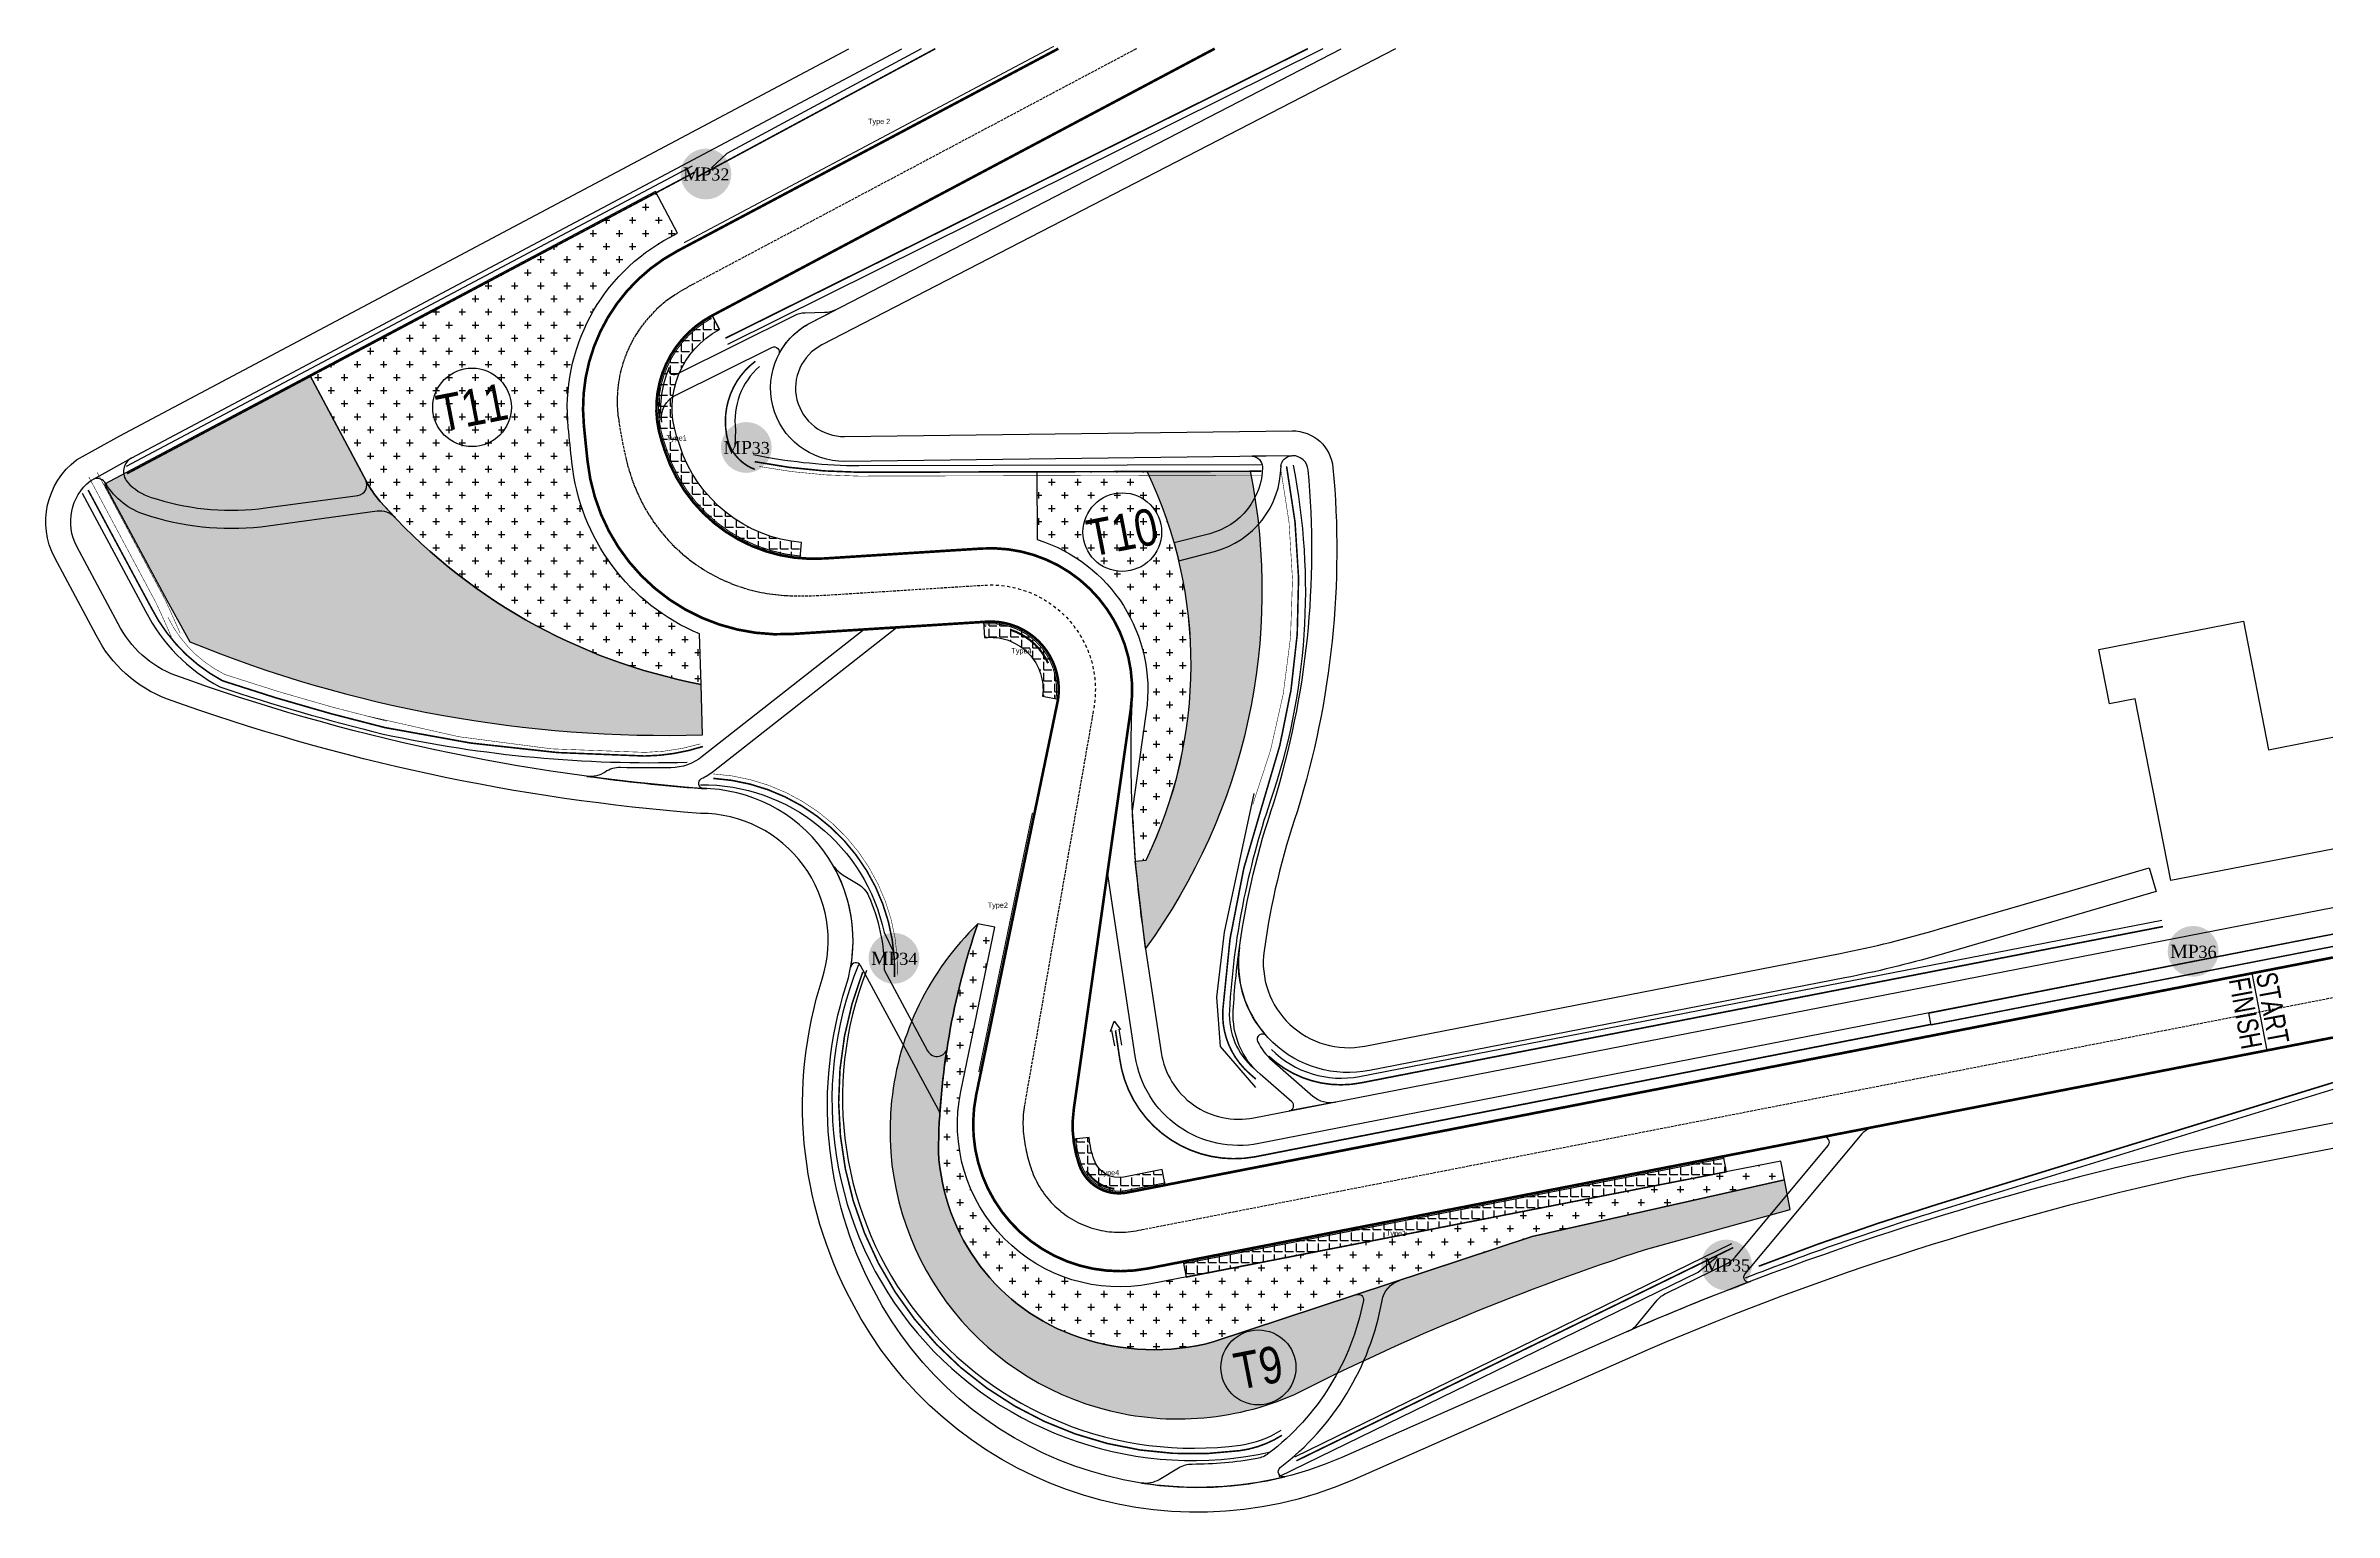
# Model space of a CAD drawing. Extents: x -136 to 854, y -243 to 380.
# Drawn here: x 417.3 to 854, y -230.8 to 49.2 of the extents above; entities that cross this region are included whole.
import ezdxf
from ezdxf.enums import TextEntityAlignment as Align

# ---------------------------------------------------------------- set-up
doc = ezdxf.new("R2010")
doc.units = 0
doc.linetypes.add('FIAPOINTILLE', pattern=[1, 0.5, -0.5])
for name, color, linetype in [('F1_ARTIFICIAL_GRASS', 144, 'CONTINUOUS'), ('F1_FENCE_DEBRIS', 9, 'FIA_DEBRIS_FENCE'), ('F1_FENCE_DEBRIS_6M', 252, 'FIA_DEBRIS_FENCE'), ('F1_GUARDRAIL', 7, 'FIA_GUARDRAIL'), ('F1_KERB_5CM_NEGATIVE', 8, 'CONTINUOUS'), ('F1_KERB_5CM_POSITIVE', 8, 'CONTINUOUS'), ('F1_KERB_COMBINAISON', 8, 'CONTINUOUS'), ('F1_KERB_TEXT', 8, 'CONTINUOUS'), ('F1_PIT_LANE', 5, 'CONTINUOUS'), ('F1_PIT_WALL', 8, 'CONTINUOUS'), ('F1_POST_OBSERVATION', 3, 'CONTINUOUS'), ('F1_RACE_CONTROL_TEXT', 9, 'CONTINUOUS'), ('F1_ROAD_SURFACED', 9, 'CONTINUOUS'), ('F1_RUN_OFF_ASPHALT', 144, 'CONTINUOUS'), ('F1_RUN_OFF_GRAVEL', 144, 'CONTINUOUS'), ('F1_TEC1', 6, 'TECPRO'), ('F1_TEC2', 6, 'TECPRO2'), ('F1_TEC3', 6, 'TECPRO2'), ('F1_TRACK_CENTRELINE', 8, 'FIAPOINTILLE'), ('F1_TRACK_FINISH_LINE', 8, 'CONTINUOUS'), ('F1_TRACK_LEFT', 5, 'CONTINUOUS'), ('F1_TRACK_RIGHT', 5, 'CONTINUOUS'), ('F1_TURN_NUM', 8, 'CONTINUOUS'), ('F1_TYRE_2', 147, 'FIA_TYRE_2')]:
    doc.layers.add(name, color=color, linetype=linetype)
doc.styles.add('Arial', font='ARIAL.TTF', dxfattribs={"width": 0.8})
doc.styles.add('SECURITÉ', font='TIMES.TTF', dxfattribs={"height": 3})
doc.linetypes.add('FIA_DEBRIS_FENCE', pattern='A,4,-2,["Z",Standard,S=1,R=90,X=0,Y=-0.4],-1', length=7)
doc.linetypes.add('FIA_GUARDRAIL', pattern='A,2,-0.35,[132,ltypeshp.shx,S=0.35,R=0,X=-0.35,Y=0],-0.35,1', length=3.7)
doc.linetypes.add('FIA_TYRE_2', pattern='A,0,[10,fia.shx,S=0.35,R=0,X=0,Y=0],-0.7', length=0.7)
doc.linetypes.add('TECPRO', pattern='A,1.3e-05,[1,TECPRO,S=1,R=0,X=0,Y=0],-1.335', length=1.335013)
doc.linetypes.add('TECPRO2', pattern='A,8e-05,[1,TECPRO,S=1,R=0.272392,X=0,Y=0],-0.002852,[1,TECPRO,S=1,R=0.272392,X=0,Y=-0.599993],-1.329334,[1,TECPRO,S=1,R=0.272392,X=0,Y=0.601619],-1.335039,[1,TECPRO,S=1,R=0.272392,X=0,Y=0.603245],-1.335039,[1,TECPRO,S=1,R=0.272392,X=0,Y=0.604871],-1.335039,[1,TECPRO,S=1,R=0.272392,X=0,Y=0.6064970000000001],-1.335039,[1,TECPRO,S=1,R=0.272392,X=0,Y=0.608123],-1.335039,[1,TECPRO,S=1,R=0.272392,X=0,Y=0.609749],-0.002962', length=8.010423000000001)
pattern_1 = [(0, (-448983.873318332, -4535712.612206955), (0, 2.0955), [1.524, -0.5715]), (90, (-448983.873318332, -4535712.612206955), (-2.0955, 1.283081307217396e-16), [1.524, -0.5715])]
pattern_2 = [(0, (-448983.873318332, -4534921.620963876), (2.5, 2.5), [1.25, -3.75]), (90, (-448983.248318332, -4534922.245963876), (-2.5, 2.5), [1.25, -3.75])]

msp = doc.modelspace()

# ---------------------------------------------------------------- texts
at = {"layer": 'F1_KERB_TEXT'}
for s, rotation, p in [('Type 2', 359.59373593012, (574.1883880508406, 34.27944260751656)), ('Type1', 0.4854711623155354, (535.7502027948078, -26.19499775430404)), ('Type4', 359.59373593012, (601.5522834856104, -66.79616876634054)), ('Type2', 359.59373593012, (597.0314668029471, -115.3523023104131)), ('Type4', 359.59373593012, (618.2710981496068, -166.4069704668432)), ('Type1', 359.59373593012, (673.0259515187511, -177.9806477822199))]:
    msp.add_text(s, height=1, rotation=rotation, dxfattribs=at).set_placement(p)
at = {"layer": 'F1_TRACK_FINISH_LINE', "ltscale": 0.2, "style": 'Arial', "width": 0.75}
for s, p in [('FINISH', (833.8581733513431, -129.0898822679951, 129)), ('START', (839.0268461122917, -128.080769000931, 129))]:
    msp.add_text(s, height=4, rotation=280.457655711069, dxfattribs=at).set_placement(p)
at = {"layer": 'F1_TURN_NUM', "ltscale": 0.2, "style": 'Arial', "width": 0.8}
for s, p in [('T11', (498.6147065596463, -19.82320780808323)), ('T10', (622.7033147337654, -43.64814325364523)), ('T9', (648.6876280711306, -203.1129773970529))]:
    msp.add_text(s, height=7, rotation=11.00000001477203, dxfattribs=at).set_placement(p, align=Align.MIDDLE_CENTER)

# ---------------------------------------------------------------- blocks, each defined once
blk = doc.blocks.new('BLOC_POST_OBSERVATION')
at = {"layer": 'F1_POST_OBSERVATION'}
h = blk.add_hatch(color=256, dxfattribs=at)
edge = h.paths.add_edge_path()
edge.add_arc((-0.03184553468619811, 0.1143430149857636), 4.852859569433655, 0, 360)
at = {"layer": 'F1_POST_OBSERVATION', "color": 7, "style": 'SECURITÉ'}
blk.add_text('MP', height=2.5, rotation=0.03631338073839529, dxfattribs=at).set_placement((-1.680142465762515, 0.1143430149857636), align=Align.MIDDLE)
blk.add_attdef('NUMBER', text='', height=2.3, rotation=0.158932312973219, dxfattribs=at).set_placement((0.98783427295092, 0.01895198232432449), align=Align.MIDDLE_LEFT)

# ---------------------------------------------------------------- hatches: boundary and pattern name
at = {"layer": 'F1_ARTIFICIAL_GRASS'}
h = msp.add_hatch(dxfattribs=at)
h.set_pattern_fill('ANGLE', color=256, scale=0.3, style=0)
h.set_pattern_definition(pattern_1)
h.paths.add_polyline_path([(538.2390892749111, -27.12674140779518), (537.6247321819694, -25.23573006725155, -0.3640446959813965), (545.8158184521174, -4.971698912216652), (544.4081954991718, -2.322451413965155, 0.3640450925199537), (534.7715282961883, -26.16267536802434), (535.3858888078405, -28.05369722971909, 0.3006735363349136), (561.21688590893, -48.62462737912529), (561.4816569855477, -45.63633417466872, -0.3006735364584692)])
h = msp.add_hatch(dxfattribs=at)
h.set_pattern_fill('ANGLE', color=256, scale=0.3, style=0)
h.set_pattern_definition(pattern_1)
h.paths.add_polyline_path([(596.7686528455972, -60.75371701399081), (596.2408120539196, -60.78699760547124), (596.4295885054901, -63.78105229081802), (596.957429293908, -63.74777169933759, -0.4696992425185936), (607.5083423784974, -74.9484632847666), (610.4535924343083, -75.55794152466797, 0.4754513979974869)])
h = msp.add_hatch(dxfattribs=at)
h.set_pattern_fill('ANGLE', color=256, scale=0.3, style=0)
h.set_pattern_definition(pattern_1)
h.paths.add_polyline_path([(617.33564366623, -163.5056800538509, -0.05522435448429418), (616.3596189449465, -159.2163134462967), (613.3788872925954, -159.5557818798184, 0.05522622158443011), (614.5015550467226, -164.4895203480332, 0.3733345196399855), (623.589989644782, -169.7184264551684), (630.9131593067589, -168.2907944669782), (630.3391237112967, -165.3462260545998), (623.0159540497273, -166.7738580418586, -0.373341253740079)])
h = msp.add_hatch(dxfattribs=at)
h.set_pattern_fill('ANGLE', color=256, scale=0.3, style=0)
h.set_pattern_definition(pattern_1)
h.paths.add_polyline_path([(737.996807144563, -165.7539793936371), (737.4227715493919, -162.809410979396), (634.296160754938, -182.9136629890486), (634.8701963504584, -185.8582314004957)])
at = {"layer": 'F1_RUN_OFF_ASPHALT'}
h = msp.add_hatch(dxfattribs=at)
h.set_pattern_fill('ASPHALT', color=256, scale=10, style=0, pattern_type=2)
h.set_pattern_definition(pattern_2)
edge = h.paths.add_edge_path()
edge.add_line((536.4316616461886, 12.6900403058321), (537.8191956689855, 13.4272780442775))
edge.add_line((537.8191956689855, 13.4272780442775), (533.5963068719295, 21.37505806481249))
edge.add_line((533.5963068719295, 21.37505806481249), (467.6473979007726, -13.66553292179697))
edge.add_line((467.6473979007726, -13.66553292179697), (478.4542570610804, -33.97719918506436))
edge.add_arc((496.1105875179212, -24.58311629889749), 19.99986996141069, 208.0152918241207, 221.3726454315648)
edge.add_arc((562.588859699915, 33.96907637418963), 108.587227632538, 221.3726832718475, 259.2441944341409)
edge.add_line((542.3239222050918, -72.71043577919), (542.0435226474231, -63.08058349730663))
edge.add_arc((557.4333994203637, -26.1683665890082), 39.99200000214505, 185.9255360829787, 247.36719279184769, ccw=False)
edge.add_arc((2772.940709715317, 203.7842532374129), 2267.400999116412, 185.7579499809595, 185.9256414815687, ccw=False)
edge.add_arc((553.7919612577691, -19.98328212125443), 36.9990000003073, 117.98302607219219, 185.7580029135458, ccw=False)
h = msp.add_hatch(dxfattribs=at)
h.set_pattern_fill('ASPHALT', color=256, scale=10, style=0, pattern_type=2)
h.set_pattern_definition(pattern_2)
edge = h.paths.add_edge_path()
edge.add_line((627.4844210653839, -32.08044249413751), (606.4156559331616, -32.13236106502109))
edge.add_line((606.4156559331616, -32.13236106502109), (606.4475265660597, -45.06659055443697))
edge.add_arc((597.5864953488501, -73.72495992051654), 29.99699999925009, -8.107517715441418, 72.81864043888743, ccw=False)
edge.add_line((627.283680183654, -77.95547074580782), (624.5781808307668, -96.94743595401042))
edge.add_line((624.5781808307668, -96.94743595401042), (625.1774458646116, -106.4517124513))
edge.add_line((625.1774458646116, -106.4517124513), (627.235035836072, -106.2812195079237))
edge.add_arc((550.4389135674148, -68.92230385577523), 85.40101272354379, 334.0585250250655, 385.556339727428)
h = msp.add_hatch(dxfattribs=at)
h.set_pattern_fill('ASPHALT', color=256, scale=10, style=0, pattern_type=2)
h.set_pattern_definition(pattern_2)
edge = h.paths.add_edge_path()
edge.add_line((700.9194348397007, -178.1371842011645), (749.0811879130354, -167.3139228852301))
edge.add_line((749.0811879130354, -167.3139228852301), (748.3823831666534, -163.7293396260425))
edge.add_line((748.3823831666534, -163.7293396260425), (628.1800160718424, -187.1624638320714))
edge.add_arc((622.2483149205375, -156.7352569050922), 30.99999999879997, 168.3084638692636, 281.0312988531017, ccw=False)
edge.add_line((591.891479480387, -150.4533350648194), (598.3846169701585, -119.0758185529917))
edge.add_line((598.3846169701585, -119.0758185529917), (595.1440997522598, -118.4052389090716))
edge.add_arc((726.3488722331397, -163.513828332892), 138.7424850633946, 161.0268784065593, 179.3464213224719)
edge.add_arc((627.1822468371986, -159.8370963450357), 39.62221098046408, 183.0296136628781, 251.2050990163351)
edge.add_arc((628.7375380988972, -155.3339351791724), 44.38634550810257, 251.1773137083428, 284.792250756755)
edge.add_line((640.0700375880854, -198.2492252619772), (700.9194348397007, -178.1371842011645))
at = {"layer": 'F1_RUN_OFF_GRAVEL'}
h = msp.add_hatch(dxfattribs=at)
h.set_pattern_fill('AR-SAND', color=256, scale=0.1, style=0)
h.set_pattern_definition([(37.50000000000001, (-448983.873318332, -4535712.612206955), (-0.1600031295984046, 4.894132373293424), [0, -3.860800000000001, 0, -4.318000000000001, 0, -4.1275]), (7.499999999999999, (-448983.873318332, -4535712.612206955), (4.495232831380027, 7.168251005683543), [0, -2.0828, 0, -3.4798, 0, -1.3335]), (327.5, (-448986.997518332, -4535712.612206955), (7.90992370241458, 0.01437184678545691), [0, -1.27, 0, -4.572, 0, -5.969]), (317.5, (-448986.997518332, -4535712.612206955), (7.635564524722972, 2.229293232572162), [0, -0.635, 0, -2.9972, 0, -3.429])])
edge = h.paths.add_edge_path()
edge.add_arc((496.1105875034857, -24.5831163072794), 19.99986994491789, 208.0152918342746, 221.3730922311979, ccw=False)
edge.add_line((478.454257062943, -33.97719918878965), (467.6473979014711, -13.66553292179697))
edge.add_line((467.6473979014711, -13.66553292179697), (428.4756559262325, -34.47862915078395))
edge.add_line((428.4756559262325, -34.47862915078395), (440.3577550012426, -56.63227160683118))
edge.add_line((440.3577550012426, -56.63227160683118), (444.77584329348, -64.58497363643937))
edge.add_arc((535.6190241978195, 157.5580354375929), 239.999999994342, 247.758379459949, 271.6678524905068)
edge.add_line((542.6043217604322, -82.34028805641674), (542.3239222025306, -72.7104357754647))
edge.add_arc((562.5888596953748, 33.9690763732583), 108.5872276277391, 221.3727655640319, 259.2441944347082, ccw=False)
edge = h.paths.add_edge_path()
edge.add_line((627.4847107979742, -32.08044494910382), (647.1104663529707, -32.03208525980108))
edge.add_arc((533.3726137567585, -54.82903433812999), 116.0000000020587, -36.0652709345498, 11.333848355845475, ccw=False)
edge.add_line((627.1408505494048, -123.1189879862427), (625.1774458646116, -106.4517124513))
edge.add_line((625.1774458646116, -106.4517124513), (627.2416816692141, -106.2806688317864))
edge.add_arc((550.4059835474629, -68.92849775439345), 85.43365373230688, 334.0742031103305, 385.5504747453137)
edge = h.paths.add_edge_path()
edge.add_line((749.0811879130354, -167.3139228852301), (700.9194348387693, -178.1371842011645))
edge.add_line((700.9194348387693, -178.1371842011645), (640.0700375887839, -198.2492252619772))
edge.add_arc((628.7375380958704, -155.3339351819664), 44.38634550634199, 251.1773136478798, 284.7922507623251, ccw=False)
edge.add_arc((627.1822468385374, -159.8370963450357), 39.62221098233383, 183.029613662758, 251.20509894392882, ccw=False)
edge.add_arc((726.3488722272607, -163.5138283347546), 138.7424850578062, 161.0268784057699, 179.3464213216762, ccw=False)
edge.add_arc((633.379802409808, -157.9404263052925), 55.0000000002133, 134.0427258462832, 173.9874919737549)
edge.add_arc((633.3798024086439, -157.9404263052925), 54.9999999990924, 173.9874919736278, 253.8770242289298)
edge.add_arc((633.3798024077125, -157.9404263043612), 54.99999999919652, 253.8770242301313, 293.8217903573383)
edge.add_arc((866.4274758647236, -623.8780477013274), 466.0402325322307, 107.9807373396215, 116.8973487673465, ccw=False)
edge.add_line((722.5621448157628, -180.5990555746316), (750.1844170478446, -172.9730382574558))
edge.add_line((750.1844170478446, -172.9730382574558), (749.0811879130354, -167.3139228852301))

# ---------------------------------------------------------------- linework, layer by layer
at = {"layer": 'F1_ARTIFICIAL_GRASS'}
for points in [[(538.2390892749111, -27.12674140779518), (537.6247321819694, -25.23573006725155, -0.3640446959813965), (545.8158184521174, -4.971698912216652), (544.4081954991718, -2.322451413965155, 0.3640450925199537), (534.7715282961883, -26.16267536802434), (535.3858888078405, -28.05369722971909, 0.3006735363349136), (561.21688590893, -48.62462737912529), (561.4816569855477, -45.63633417466872, -0.3006735364584692)], [(596.7686528455972, -60.75371701399081), (596.2408120539196, -60.78699760547124), (596.4295885054901, -63.78105229081802), (596.957429293908, -63.74777169933759, -0.4696992425185936), (607.5083423784974, -74.9484632847666), (610.4535924343083, -75.55794152466797, 0.4754513979974869)], [(617.33564366623, -163.5056800538509, -0.05522435448429418), (616.3596189449465, -159.2163134462967), (613.3788872925954, -159.5557818798184, 0.05522622158443011), (614.5015550467226, -164.4895203480332, 0.3733345196399855), (623.589989644782, -169.7184264551684), (630.9131593067589, -168.2907944669782), (630.3391237112967, -165.3462260545998), (623.0159540497273, -166.7738580418586, -0.373341253740079)]]:
    msp.add_lwpolyline(points, format="xyb", close=True, dxfattribs=at)
for points in [[(544.408195498939, -2.322451413965155), (545.8158251241123, -4.971711469238926)], [(596.2408120539196, -60.78699760547124), (596.4295885055483, -63.78105229081802)], [(630.9131593066425, -168.2907944669782), (630.3391237113549, -165.3462260536685)], [(634.2961607552872, -182.9136629881173), (634.870196350633, -185.858231401427)]]:
    msp.add_lwpolyline(points, dxfattribs=at)
msp.add_lwpolyline([(737.996807144563, -165.7539793936371), (737.4227715493919, -162.809410979396), (634.296160754938, -182.9136629890486), (634.8701963504584, -185.8582314004957)], close=True, dxfattribs=at)
at = {"layer": 'F1_FENCE_DEBRIS'}
msp.add_lwpolyline([(660.9764251313329, 48.64677011931099), (547.3477253488538, -7.860167787766386)], dxfattribs=at)
for points in [[(553.4464213958283, -12.04322917608761, 0.2458977441848354), (548.8719262511743, -24.11338715104603), (548.7888120364671, -27.30345930939757)], [(552.303574139559, -28.85004485341005), (553.6176865825703, -29.11130997760438, 0.04469577791741287), (572.4420069440541, -30.94607009494894), (649.2351196199463, -30.75684775727086)], [(655.3038645895006, -30.83313946088992, -0.131798840294896), (650.9429807891877, -95.08126031084203, 0.06861476409142593), (643.1563908980036, -134.9571408362895, 0.2313969607236946), (647.8421732656, -146.0722644900738)], [(424.222355546038, -36.21729735786312), (436.307830443214, -58.75012494379871, 0.1528786933205215), (450.4634424111148, -73.18893844576769, 0.02128077930204978), (481.680269769234, -82.19386183599227, 0.06060590677288798), (539.642586498828, -87.56012887263887)], [(542.1827281243907, -91.86683068925731, -0.3572839352918936), (577.2447052684886, -120.0829700533136), (578.9580470396479, -123.6121382307097)], [(651.1604992310324, -142.398774503155, 0.2495512867443568), (667.9924053105799, -147.542488261482), (769.8454920927336, -127.6865062987267), (821.0853478594956, -117.6977197587325)], [(572.3427861696848, -126.2699400376364, 0.604281630102267), (650.9621632041683, -219.2498793382033)]]:
    msp.add_lwpolyline(points, format="xyb", dxfattribs=at)
at = {"layer": 'F1_FENCE_DEBRIS', "flags": 128}
msp.add_lwpolyline([(853.7495437467744, -150.065754974617), (777.632326935259, -173.4924128124326, 0.01855778584190313), (741.6030070095596, -186.0625345645308)], format="xyb", dxfattribs=at)
msp.add_lwpolyline([(652.6286311315646, -223.9558272560894), (732.6058337672887, -184.9137516686528), (736.2379917416995, -181.9430957859217)], dxfattribs=at)
at = {"layer": 'F1_FENCE_DEBRIS_6M'}
for points in [[(584.3514006985508, 48.64677011931099), (547.2339785851811, 28.65424845983989), (544.3261190914357, 25.87243906838603)], [(540.5987524819368, 26.22805460693098), (432.6303296180715, -31.13873741159432)]]:
    msp.add_lwpolyline(points, dxfattribs=at)
at = {"layer": 'F1_GUARDRAIL', "const_width": 0.3, "flags": 128}
for points in [[(541.680184864513, 24.22030422521539), (587.0295261547592, 48.64677011931099)], [(658.1242526934523, 48.64677011931099), (546.9613053904188, -6.633962413652171)], [(541.2010140210198, 25.10991642774798), (432.7579691028961, -32.50905622018718)], [(655.925485955858, -220.9331726165324), (739.3193585139973, -180.2231981655418)]]:
    msp.add_lwpolyline(points, dxfattribs=at)
for points in [[(552.6819741766242, -11.02906920237683, 0.3090732424782717), (547.4958586619043, -26.40200332774066, 0.2254026607578493), (552.5781230340519, -31.67153919710063)], [(552.5636657560983, -30.20170534344606, 0.04656311990814564), (572.4385041893267, -32.21608258167498), (649.2382489578606, -32.02684390114837)], [(654.057765864841, -31.07836990280293, -0.1317988403161326), (649.7414489105151, -94.66989533918195, 0.06861476406411346), (641.8883696196874, -134.8862745234578, 0.2313969607622215), (647.0075783201767, -147.0295268757104), (648.1985031809465, -148.0678418431266)], [(425.3415389632148, -35.61702368816577), (437.4331398325314, -58.16127287352674, 0.1521434453805739), (450.9696236328029, -72.01914111001634, 0.02119927745632921), (481.9646613575326, -80.95601185726218, 0.05219324020459625), (531.5814083752496, -86.38700229430788, 0.07452854736035741), (542.6700720364036, -84.57169744407975)], [(579.2520852771861, -128.5820754146039, 0.4064203558147004), (544.6760466595454, -90.66048618534796)], [(650.6854359897127, -143.7076983054935, 0.2417301202931109), (668.2354137120576, -148.7890222234487), (770.0884971675271, -128.9330409060999), (821.3283496097004, -118.9442550189628)], [(573.1690322827355, -127.6298102972864, 0.571554880648764), (645.1594272314844, -218.9966421959757, 0.1080755460422861), (653.1865243432851, -216.0634517328649)], [(621.4148464403854, -138.8453220374718), (622.2133423174539, -144.1608051372527, 0.4278138378314546), (648.0219898101216, -162.9082760553642), (777.023491661371, -137.6284719746395)], [(853.7495437465416, -148.7369666065856), (778.3633629841072, -171.9386328834876, 0.01756280170440437), (744.1566760997096, -183.7965855816215)]]:
    msp.add_lwpolyline(points, format="xyb", dxfattribs=at)
at = {"layer": 'F1_KERB_5CM_NEGATIVE', "const_width": 0.2}
for points in [[(539.0827480058226, 11.61087168520453), (609.6460400400258, 49.10321982903542)], [(595.3189790914341, -146.720712742193), (605.55985076209, -97.23260002712004)]]:
    msp.add_lwpolyline(points, dxfattribs=at)
at = {"layer": 'F1_KERB_5CM_POSITIVE', "const_width": 0.2}
for points in [[(561.2521887191845, -48.22618828470104, -0.3006735364541089), (535.7663155330968, -27.93010310957425), (535.1519583701313, -26.03909155668907, -0.358935616167767), (544.2845396901405, -2.844735334983397, 0.358935616167767)], [(610.057590369209, -75.50152907369875, 0.4883893069203316), (596.2666812035761, -61.19729056338065)], [(630.8366212273406, -167.8981853457003), (623.5134515644907, -169.3258173329591, -0.3733426813148479), (614.8793706328299, -164.3581604299902, -0.05522387061685193), (613.7763181788189, -159.5105194220155, 0.05522387061685193)]]:
    msp.add_lwpolyline(points, format="xyb", dxfattribs=at)
msp.add_lwpolyline([(737.4993096291012, -163.2020201043993), (634.3726988349383, -183.3062721112578)], dxfattribs=at)
at = {"layer": 'F1_KERB_COMBINAISON', "const_width": 0.4}
for points in [[(608.5564795308903, -68.66063061019622, 0.212991446579358), (601.3781387467909, -62.30347599311017)], [(621.1934533832402, -169.0238094379961, -0.2322243943394775), (615.8668750025256, -165.5588131662294)]]:
    msp.add_lwpolyline(points, format="xyb", dxfattribs=at)
at = {"layer": 'F1_PIT_LANE'}
msp.add_lwpolyline([(853.7495437468908, -120.4178825089543), (648.7849868808564, -160.3745317555799, -0.4269900151665793), (625.1800552322686, -143.7151432888418), (619.8962531692971, -108.5415609082042), (624.3136646985233, -77.53237735329412, 0.02461581969310235), (624.5582816679537, -74.89130695386075, 0.04811728338050382), (627.0988001874223, -122.8301728790461), (630.1245767558732, -142.9723735380753, 0.4269900151621106), (647.8282754922559, -155.4669148878961), (853.7495437467744, -115.3237603161319)], format="xyb", dxfattribs=at)
at = {"layer": 'F1_PIT_WALL', "ltscale": 0.2, "flags": 128}
for points in [[(853.7495437468908, -122.8239872244953), (777.0522262028692, -137.7758689591496), (776.602566480012, -135.4692900845616), (776.602566478615, -135.4692900780424), (853.7495437468908, -120.4297487059443)], [(777.0234916604397, -137.6284719737082), (853.749543746658, -122.6710202203899)]]:
    msp.add_lwpolyline(points, dxfattribs=at)
at = {"layer": 'F1_RACE_CONTROL_TEXT', "flags": 128}
for points in [[(822.7943957628024, -110.1815516421407), (816.0303896924754, -75.48471221642785), (811.122774434117, -76.44143161772035), (809.0945293319685, -66.03728740697943), (836.6753270875936, -60.66052437516146), (841.4589240270009, -85.19860034937255), (849.1638799834338, -83.69655088836544), (853.7495437468326, -82.80259460712068)], [(853.749543746658, -104.146972922033), (822.7943957628024, -110.1815516421407)]]:
    msp.add_lwpolyline(points, dxfattribs=at)
at = {"layer": 'F1_ROAD_SURFACED'}
for points in [[(853.7495437468908, -161.3233090093195), (826.2254104291362, -166.6890088947325, 0.04720783721922051), (723.4518817987566, -199.5475621087312), (666.51028660017, -224.6791361117571, -0.3939418016140576), (571.0730114035116, -190.5661984089597, -0.2023430017007439), (565.427400887261, -128.9793035624384, 0.5086909722015691), (542.2157443257322, -97.34671135468625, -0.06733270142121915), (440.4672579584451, -75.51561215276115, -0.1876273282777657), (426.8703069394262, -63.3277450691744), (418.9659806527936, -48.55047881359451, -0.3685959199732201), (423.1496254524257, -29.86722487339966), (431.4092555049149, -25.27627768123739), (570.5377416556742, 48.64677011931099)], [(853.7495437467744, -156.4838919326498), (825.3165297790704, -162.0267738107427, 0.0472813181631663), (721.5555389864178, -195.1926080159678), (664.6003645710455, -220.3300246460199, -0.393961619843756), (575.2757709096925, -188.3530139023273, -0.2023711627655106), (569.9539218005532, -130.4191303219482, 0.5066355346468103), (542.3886373965809, -92.59671243129515, -0.06720353488647764), (442.0752620064461, -71.04573825502985, -0.1873863558992714), (431.0815043768537, -61.13116506802135), (423.1901568875921, -46.37728984037631, -0.361717618971475), (425.7696791120845, -33.84535856580578), (433.6776610124664, -29.44986784028106), (580.6611428113113, 48.64677011931099)], [(674.8497867674607, 48.64677011931099), (565.3518227313918, -7.91912043223374, 0.7911589544231162), (569.7133485493989, -25.38657845312946), (655.1003001496003, -24.3150704543873, -0.3908766945753835), (662.9141389798181, -31.34568836109929, -0.098378028445815), (656.1275460660265, -96.85627626477026, 0.04806878150433402), (649.7612419114023, -123.5885784359484, 0.5146072931379269), (668.9667143719428, -141.7693882429808), (759.6877861754776, -124.0835622431546, 0.02316929734283413), (778.6474385495105, -119.4075224766343), (803.4856316834496, -112.1611178371891), (818.6990986436879, -107.7220511821865), (820.0295973222976, -112.2819054344504), (778.5261553342727, -124.392001756823, -0.02284672332191626), (760.5966758838197, -128.7457955632194), (669.8756041012978, -146.4316215118229, -0.5146073909197978), (645.0562253301771, -122.9364140223547, -0.04806875719300548), (651.6336250736651, -95.31771427242302, 0.09812812548685323), (658.1846158260753, -31.78622697608762, 0.3908764859591564), (655.1599024483742, -29.0646968301221), (569.7729508810019, -30.13620449172549, -0.7916929706115151), (563.188072743201, -3.690524381010164), (664.5006206892588, 48.64677011931099)], [(483.9073758270399, -40.86681140715473, 0.2406281661519953), (480.4723228005034, -39.66468439566188), (459.6703700703376, -42.50368488149934, -0.1086165446515177), (437.5275108349317, -40.71330669557892), (436.366856566937, -40.35808292160027, -0.1857247217893258), (428.7335302436998, -34.38145476335876, 0.3572575642385715), (426.3485527819296, -33.52360348159664), (433.6776940262218, -29.44985029975169, 0.4858123551909341), (432.8428764714201, -34.09195521695756, 0.1376755119620096), (437.3911494131473, -37.0113196851521), (438.5518036736914, -37.3665434526115, 0.1085849530709028), (459.1971072851022, -39.03582929948561), (476.8169356699375, -36.63111748768233, 0.5219193838697285), (478.3121320855146, -33.71007299924486), (478.454257062943, -33.97719918878965, 0.05835048805284714), (481.102253934908, -37.80222071370326), (483.9073758270399, -40.86681140715473)], [(570.8723944435635, -126.6777601310819, 0.1744097028008456), (567.5596494617214, -107.3306970776825, 0.09814007126171338), (569.431368604842, -109.1355243123903), (572.2858399332774, -110.840951322934, -0.1546153286507979), (574.2896851350827, -113.1007529789417, -0.1047190911167248), (577.2928682303329, -127.195398779942), (585.542288544196, -142.6874820798471, 0.6253177946884673), (589.2110722638474, -142.4733677733525, 0.02236404119158027), (587.8922609103186, -154.8079816683962, 0.1043976118747142), (587.6433768103172, -153.9215061584323), (572.7356596769107, -126.3807927122175, 0.7084204480398102), (570.8723944417009, -126.6777601292192)], [(643.8851059275487, -135.0005164159297, -0.02048293374236074), (645.056225338559, -122.9364139618187, 0.2198336053882258), (650.1784056835616, -139.7899880179971, 0.8722773282027216), (648.5336975174298, -140.8950511481448, 0.09992163553632033), (651.3043943830573, -144.5053763644605), (659.1015132480109, -151.3033411152496, 0.231396177033348), (663.34403149791, -152.44220841991), (654.5843328564235, -154.1498607652097, 0.6241726564563611), (655.0501519521506, -152.4145874785095), (649.0043295794906, -147.1435010585769, -0.2313922526899303), (643.885105917537, -135.0005164140671)], [(742.6211047080153, -186.6763832004576, 0.009841205140772545), (721.5555389864178, -195.1926080159678), (719.203860159106, -196.230531805551, 0.09291827113333398), (720.6829543177312, -195.208725325188), (724.8069549622753, -190.2595163186847, -0.1058839905274499), (726.4547658640233, -188.9670781524687), (738.009767634868, -183.3263300660833, 0.1058839905262808), (739.6575785370817, -182.0338918998673), (757.4174890744773, -160.7202412135734, 0.7056481668314969), (756.4578966259298, -159.0985651736914), (766.4022391369374, -157.159942675738, 0.1725747659337539), (763.5177288803545, -158.8667905231773), (741.545759849557, -185.2353283524349, 0.8548166234182659), (742.6211047080153, -186.6763832004576)]]:
    msp.add_lwpolyline(points, format="xyb", dxfattribs=at)
for points in [[(563.1717290655517, -3.698967402225662), (568.0475493418792, -1.180155597051908, -0.1138053223480726), (565.87050916681, -1.736503698287834), (562.1861333107383, -1.823331516592134, 0.1099192104540096), (560.0775599645724, -2.344973375445534), (537.5884055789368, -13.52870823199146, -0.7019041249940403), (536.2283107285195, -12.22945287673019, 0.1396905072738093), (534.7792337239528, -22.65118822677277, -0.3227355218327072), (537.5043484788196, -17.47940287681513), (555.8174823569873, -8.372380433960188, -0.7245155050856148), (557.151736250454, -9.725721923990477, -0.1558057952115024)], [(647.4681385882006, -29.16121958604299, -0.3770746417903608), (649.4926438232226, -31.20965808944993, -0.3346479482147938), (639.3988463634898, -43.94589659327858), (632.6241221070097, -45.71025316173427), (633.5061203894013, -49.09729892982386), (640.2809883452294, -47.3329049398958, 0.3386959363709546), (652.9958212516078, -31.04741145333492, -0.3729064184387189), (654.9706304425647, -29.06707197463356)], [(542.3886373861035, -92.59671243036382), (543.4329980249324, -92.61878898868554, 0.00516130987989124), (542.8357865550363, -92.6015477118849, -0.7840117815621173), (542.4073407890548, -90.70717750059657, 0.05057048329311014), (544.7086733843473, -89.25006603298925), (579.6355833374703, -61.83396450652026), (573.4720588278299, -62.22257740924351), (542.5475883009651, -86.49693849066489, -0.1638775992169789), (536.5306904058245, -88.62962005416148, -0.009910181033053083), (526.9386703645152, -88.5907148657202, 0.1562814152469209), (524.0116521784378, -89.45200865937613, -0.1848077546379535), (520.5322875537252, -90.2694026756867, 0.01433485954533184)], [(629.7251388284651, -224.5368338510229, -0.1745194738714764), (626.3997491782804, -225.1811333544388, 0.09919402267854216), (653.7009490053908, -223.9910974683075, -0.8122537489646423), (652.8534386452095, -222.2265487242325, 0.1866325052965704), (672.2887959683587, -190.3519849780782, -0.2748827368569516), (675.6401290389051, -186.4925411850049), (667.4339770731324, -189.2048517869621, -0.573042366106838), (668.7294732717139, -190.3446676203816, -0.1842696729717846), (650.5772837198613, -219.5609441067859, -0.1184299205921111), (648.4393885627662, -220.5019742812797, -0.04494366693937391), (636.0196517059387, -221.6109836337923, 0.1352426856661265), (633.4582649525994, -222.314590706846)]]:
    msp.add_lwpolyline(points, format="xyb", close=True, dxfattribs=at)
at = {"layer": 'F1_RUN_OFF_ASPHALT'}
for p, q in [((521.514181668362, 14.60029304643876), (521.514181668362, 14.9554703250692)), ((472.0350558926159, -21.9122069537475), (472.3016816682805, -21.9122069537475)), ((611.8057249236892, -47.31220695412003), (612.0016816681175, -47.31220695412003)), ((634.2266816683853, -85.4122069537475), (634.2328039773431, -85.4122069537475)), ((624.6516221424838, -98.11220695393376), (624.7016816684202, -98.11220695393376)), ((627.8766816678265, -104.4622069544926), (628.0935867170494, -104.4622069544926)), ((591.3641816683387, -154.0575128462001), (591.3641816683387, -153.6747069539338))]:
    msp.add_line(p, q, dxfattribs=at)
for points in [[(536.4316616461886, 12.6900403058321), (537.8191956689855, 13.4272780442775), (533.5963068719295, 21.37505806481249), (467.6473979007726, -13.66553292179697), (478.4542570610804, -33.97719918506436, 0.05834853187090054), (481.1021508530987, -37.80210367905192, 0.1667663249079084), (542.3239222050918, -72.71043577919), (542.0435226474231, -63.08058349730663, -0.2747027101124884), (517.6550804794108, -30.29697487818294, -0.0007316923338867898), (516.9796391733264, -23.69528209081136, -0.3046573799160828)], [(627.4844210653839, -32.08044249413751), (606.4156559331616, -32.13236106502109), (606.4475265660597, -45.06659055443697, -0.3685534734069178), (627.283680183654, -77.95547074580782), (624.5781808307668, -96.94743595401042), (625.1774458646116, -106.4517124513), (627.235035836072, -106.2812195079237, 0.2285613666277745)]]:
    msp.add_lwpolyline(points, format="xyb", close=True, dxfattribs=at)
at = {"layer": 'F1_RUN_OFF_ASPHALT', "ltscale": 0.2}
msp.add_lwpolyline([(700.9194348397007, -178.1371842011645), (749.0811879130354, -167.3139228852301), (748.3823831666534, -163.7293396260425), (628.1800160718424, -187.1624638320714, -0.5357618758986072), (591.891479480387, -150.4533350648194), (598.3846169701585, -119.0758185529917), (595.1440997522598, -118.4052389090716, 0.08010476673396791), (587.6154137915739, -161.9312132758855, 0.3065681478413245), (614.416705560013, -197.3465692665263, 0.1477337496013317), (640.0700375880854, -198.2492252619772)], format="xyb", close=True, dxfattribs=at)
at = {"layer": 'F1_RUN_OFF_GRAVEL', "ltscale": 0.2}
msp.add_lwpolyline([(481.102253934908, -37.80222071370326, -0.05835048799465847), (478.454257062943, -33.97719918878965), (467.6473979014711, -13.66553292179697), (428.4756559262325, -34.47862915078395), (440.3577550012426, -56.63227160683118), (444.77584329348, -64.58497363643937, 0.104704889896201), (542.6043217604322, -82.34028805641674), (542.3239222025306, -72.7104357754647, -0.1667659558558621)], format="xyb", close=True, dxfattribs=at)
at = {"layer": 'F1_RUN_OFF_GRAVEL'}
for points in [[(627.4847107979742, -32.08044494910382), (647.1104663529707, -32.03208525980108, -0.2098177896350093), (627.1408505494048, -123.1189879862427), (625.1774458646116, -106.4517124513), (627.2416816692141, -106.2806688317864, 0.2284624588333736)], [(749.0811879130354, -167.3139228852301), (700.9194348387693, -178.1371842011645), (640.0700375887839, -198.2492252619772, -0.1477337498935599), (614.4167055132141, -197.3465692525565, -0.3065681474998453), (587.6154137913411, -161.9312132758855, -0.08010476673396792), (595.1440997522598, -118.4052389109343, 0.1760784949488757), (578.6823545245727, -152.1794198941275, 0.3634244700190755), (618.1063075692666, -210.77715931589, 0.1760784949488755), (655.5939305334625, -208.2547633418649, -0.03892569923309131), (722.5621448157628, -180.5990555746316), (750.1844170478446, -172.9730382574558)]]:
    msp.add_lwpolyline(points, format="xyb", close=True, dxfattribs=at)
at = {"layer": 'F1_TEC1', "const_width": 0.1, "flags": 128}
msp.add_lwpolyline([(553.3584766066208, -31.10572012549483, 0.04440716391924508), (572.426829038611, -32.9549626944422), (649.2295766199979, -32.76571661455773)], format="xyb", dxfattribs=at)
at = {"layer": 'F1_TEC1', "const_width": 0.1}
msp.add_lwpolyline([(579.7982881126966, -128.3222511609852, 0.4064203558122578), (544.6793744940817, -89.80525876896672, 0.4064203558122578)], format="xyb", dxfattribs=at)
at = {"layer": 'F1_TEC2', "const_width": 0.1}
msp.add_lwpolyline([(652.8545596848282, -30.96882305516147, -0.1416497891057307), (647.6229247074964, -95.62335151376419, -0.1416497891057307)], format="xyb", dxfattribs=at)
at = {"layer": 'F1_TEC2', "linetype": 'TECPRO2', "const_width": 0.1, "flags": 128}
for points in [[(440.5808157576987, -59.90650422813587, 0.1665714116791033), (451.476276396382, -70.83845464920842, 0.02112620810491203), (482.27505298851, -79.71508898435377), (482.2888127163326, -79.71806779539429)], [(478.6592900222324, -78.76235610375397, 0.06937238646711552), (531.6151787213905, -85.69332585612528, 0.06837711546901055), (542.1725227196741, -84.07674336655282, 0.07449322620643942)]]:
    msp.add_lwpolyline(points, format="xyb", dxfattribs=at)
at = {"layer": 'F1_TEC2', "flags": 128}
for points in [[(648.1710757797275, -149.6892818709671), (641.442544962528, -141.8205281108453), (640.7701637983712, -132.4380803717136), (642.1904882424435, -120.0161676587372), (647.9042718294816, -93.55295224243991)], [(655.6499566458672, -220.170308736509), (739.0438292035408, -179.4603342836558)]]:
    msp.add_lwpolyline(points, dxfattribs=at)
msp.add_lwpolyline([(573.8717479737982, -127.3384055862039, 0.5715548806420624), (645.2462250995025, -217.923543477787, 0.1080755460453592), (653.041539783547, -215.0750488931149, 0.1080755460453592)], format="xyb", dxfattribs=at)
at = {"layer": 'F1_TEC3', "linetype": 'TECPRO2', "const_width": 0.1, "flags": 128}
for points in [[(425.478665105665, -33.13587868714922), (438.3861640633124, -57.30856770592027, -0.005558821005233889), (441.2422700020991, -63.68272451998882, 0.03915252532644094)], [(427.0824070866959, -32.27952803706967), (440.0147467965883, -56.49873790273659, -0.005600671139762315), (442.9095483429421, -62.95780541317754, -0.005600671139762315)]]:
    msp.add_lwpolyline(points, format="xyb", dxfattribs=at)
at = {"layer": 'F1_TRACK_CENTRELINE', "elevation": 127.3214762653723}
msp.add_lwpolyline([(625.4174067815923, 48.64677011931099), (625.2519816680153, 48.55889304505445), (624.6338816679938, 48.23039304522581), (624.0156816680258, 47.9019930452273), (623.3975816680042, 47.57349304539866), (622.779381667978, 47.24509304540015), (622.1611816680099, 46.91659304557152), (621.5430816679884, 46.58819304557301), (620.9248816680204, 46.25969304481305), (620.3067816679988, 45.93129304481454), (619.6885816679726, 45.6027930449859), (619.0703816680045, 45.27439304498739), (618.452281667983, 44.94599304498888), (617.834081668015, 44.61749304516024), (617.2159816679934, 44.28909304516174), (616.5977816680254, 43.9605930453331), (615.9795816679991, 43.63219304533459), (615.3614816679776, 43.30369304550595), (614.7432816680096, 42.97529304550744), (614.125181667988, 42.64679304474748), (613.50698166802, 42.31839304474897), (612.8887816679937, 41.98989304492034), (612.2706816679722, 41.66149304492183), (611.6524816680042, 41.33299304509319), (611.0343816679826, 41.00459304509468), (610.4161816680146, 40.67609304526604), (609.7979816679883, 40.34769304526753), (609.179881668025, 40.0191930454389), (608.5616816679988, 39.69079304544039), (607.9434816679725, 39.36229304468043), (607.3253816680092, 39.03389304468192), (606.7071816679829, 38.70549304468341), (606.0890816680196, 38.37699304485477), (605.4708816679934, 38.04859304485626), (604.8526816680253, 37.72009304502762), (604.2345816680038, 37.39169304502911), (603.6163816679775, 37.06319304520048), (602.9982816680142, 36.73479304520197), (602.380081667988, 36.40629304537333), (601.7618816680199, 36.07789304537482), (601.1437816679984, 35.74939304554619), (600.5255816679721, 35.42099304554768), (599.9074816680088, 35.09249304478772), (599.2892816679826, 34.76409304478921), (598.6710816680145, 34.43559304496057), (598.052981667993, 34.10719304496206), (597.4347816680249, 33.77869304513342), (596.8166816680034, 33.45029304513491), (596.1984816679771, 33.12179304530628), (595.5802816680091, 32.79339304530777), (594.9621816679876, 32.46499304530926), (594.3439816680195, 32.13649304548062), (593.725881667998, 31.80809304548211), (593.10768166803, 31.47959304472215), (592.4894816680037, 31.15119304472364), (591.8713816679822, 30.822693044895), (591.2531816680141, 30.49429304489649), (590.6350816679926, 30.16579304506786), (590.0168816680246, 29.83739304506935), (589.3986816679983, 29.50889304524071), (588.7805816679768, 29.1804930452422), (588.1623816680087, 28.85199304541356), (587.5442816679872, 28.52359304541505), (586.9260816680192, 28.19509304558642), (586.3078816679929, 27.86669304558791), (585.6897816680296, 27.53819304482795), (585.0715816680033, 27.20979304482944), (584.4534816679818, 26.88139304483093), (583.8352816680137, 26.55289304500229), (583.2170816679875, 26.22449304500378), (582.5989816680242, 25.89599304517515), (581.9807816679979, 25.56759304517664), (581.3625816680299, 25.239093045348), (580.7444816680083, 24.91069304534949), (580.1262816679821, 24.58219304552085), (579.5081816680188, 24.25379304552234), (578.8899816679925, 23.92529304476238), (578.2717816680245, 23.59689304476387), (577.653681668003, 23.26839304493524), (577.0354816679767, 22.93999304493673), (576.4173816680134, 22.61149304510809), (575.7991816679871, 22.28309304510958), (575.1809816680191, 21.95459304528094), (574.5628816679975, 21.62619304528243), (573.9446816680295, 21.2976930454538), (573.326581668008, 20.96929304545529), (572.7083816679817, 20.64089304545678), (572.0901816680137, 20.31239304469682), (571.4720816679921, 19.98399304469831), (570.8538816680241, 19.65549304486967), (570.2357816680026, 19.32709304487116), (569.6175816679763, 18.99859304504253), (568.9993816680083, 18.67019304504402), (568.3812816679867, 18.34169304521538), (567.7630816680187, 18.01329304521687), (567.1449816679972, 17.68479304538823), (566.5267816680291, 17.35639304538972), (565.9085816680029, 17.02789304556109), (565.2904816679813, 16.69949304556258), (564.6722816680133, 16.37099304480262), (564.0541816679918, 16.04259304480411), (563.4359816680237, 15.71409304497547), (562.8177816679975, 15.38569304497696), (562.1996816679759, 15.05719304514832), (561.5814816680079, 14.72879304514981), (560.9633816679864, 14.4003930451513), (560.3451816680183, 14.07189304532267), (559.726981667992, 13.74349304532416), (559.1088816680287, 13.41499304549552), (558.4906816680025, 13.08659304549701), (557.872581667981, 12.75809304473705), (557.2543816680129, 12.42969304473854), (556.6361816679866, 12.10119304490991), (556.0180816680233, 11.7727930449114), (555.3998816679971, 11.44429304508276), (554.781681668029, 11.11589304508425), (554.1635816680075, 10.78739304525561), (553.5453816679812, 10.4589930452571), (552.9272816680179, 10.13049304542847), (552.3090816679917, 9.802093045429956), (551.6908816680236, 9.473593044669997), (551.0727816680021, 9.145193044671487), (550.4545816679758, 8.81669304484285), (549.8364816680125, 8.48829304484434), (549.2182816679863, 8.15989304484583), (548.6000816680182, 7.831393045017194), (547.9819816679967, 7.502993045018684), (547.3637816680287, 7.174493045190047), (546.7456816680071, 6.846093045191537), (546.1274816679809, 6.517593045362901), (545.5092816680128, 6.189193045364391), (544.8911816679913, 5.860693045535754), (544.2729816680232, 5.532293045537244), (543.6548816680017, 5.203793044777285), (543.0366816679755, 4.875393044778775), (542.4184816680074, 4.546893044950139), (541.8003816679859, 4.218493044951629), (541.1821816680178, 3.889993045122992), (540.6801816679811, 3.620793045142364), (540.192981668007, 3.352793044985901), (539.708281667977, 3.079593045280944), (539.2260816680075, 2.800993045435916), (538.7459816680214, 2.517493045532774), (538.2679816680186, 2.228593045489561), (537.7925816680229, 1.933693045394193), (537.3191816680057, 1.633193045498501), (536.851581667973, 1.322293045574497), (536.3902816680068, 1.000593045370351), (535.9364816679893, 0.6673930451438537), (535.4901816679787, 0.3231930449769607), (535.0511816680239, -0.03150695504837131), (534.6204816679976, -0.3971069551839719), (534.1973816679831, -0.7725069545044789), (533.7830816679791, -1.158406954614748), (533.3776816679904, -1.554306954501499), (532.9810816680122, -1.959906954674352), (532.5935816680005, -2.374906954711605), (532.2162816680077, -2.79960695503496), (531.8483816679957, -3.233206955140759), (531.4905816679977, -3.675606955198873), (531.1429816680186, -4.126606954617728), (530.8063816679798, -4.586206955259968), (530.4801816680276, -5.053706954589416), (530.1649816680158, -5.528906954808463), (529.8611816680216, -6.011806954985786), (529.5685816679772, -6.501906955039431), (529.2877816680277, -6.999006955309142), (529.0187816679984, -7.502706954611767), (528.7616816680104, -8.0128069551497), (528.5168816680246, -8.52900695463859), (528.2840816680266, -9.050806954859127), (528.0639816679916, -9.578106955049861), (527.8561816680169, -10.11030695529871), (527.6611816680099, -10.64730695484423), (527.4790816679754, -11.18880695512735), (527.3099816679762, -11.73440695496492), (527.1539816680172, -12.28370695503645), (527.0107816680259, -12.83630695509009), (526.8809816679725, -13.39200695453428), (526.7641816680127, -13.95040695497983), (526.6611816680099, -14.5112069550737), (526.5706816680188, -15.07390695473396), (526.4941816679941, -15.63830695523166), (526.4312816679751, -16.20410695521377), (526.3813816679915, -16.77080695459836), (526.3447816679993, -17.33810695482634), (526.3215816680033, -17.90560695471459), (526.3120816680178, -18.47310695460283), (526.3154816680046, -19.04010695440911), (526.3324816679972, -19.60640695447319), (526.3627816679812, -20.17160695454322), (526.4056816679815, -20.73530695529871), (526.4621816679876, -21.29730695521675), (526.5309816679958, -21.85720695497685), (526.6086816680192, -22.41510695440911), (526.7040816680103, -23.0313069544568), (526.8169816680177, -23.72170695511841), (526.9341816679964, -24.41160695476674), (527.0566816679941, -25.10100695526444), (527.1838816679822, -25.78980695491873), (527.3154816680046, -26.47820695525252), (527.452681668002, -27.16590695491277), (527.5943816679803, -27.85320695525252), (527.7410816680215, -28.53990695474886), (527.8922816679853, -29.22570695484274), (528.0200816680019, -29.77620695473843), (528.1556816679815, -30.32330695482187), (528.2988816679729, -30.86700695509307), (528.4500816679949, -31.40710695496045), (528.6088816680287, -31.94370695518546), (528.7751816680113, -32.47660695517652), (528.9492816680151, -33.00590695476376), (529.1305816680117, -33.53140695521824), (529.3189816679962, -34.05330695526891), (529.5148816679878, -34.5714069552555), (529.717681668016, -35.08560695441656), (529.9282816680072, -35.59580695478462), (530.1464816680102, -36.1019069546669), (530.3711816679727, -36.60410695465498), (530.6030816679861, -37.10230695491873), (530.8434816679958, -37.59560695512437), (531.091881667978, -38.0844069545924), (531.3479816679767, -38.56830695493363), (531.6118816679966, -39.04740695504688), (531.883081668014, -39.52170695493214), (532.162281668004, -39.99080695526891), (532.4487816679914, -40.45490695478611), (532.7428816679906, -40.91350695526444), (533.0438816680264, -41.3671069549232), (533.352381668011, -41.81510695478164), (533.6683816680027, -42.25740695500963), (533.9909816680167, -42.69440695492767), (534.320581668014, -43.12570695521526), (534.6570816679898, -43.55120695511096), (535.0004816680023, -43.97090695461475), (535.3503816679743, -44.38470695482783), (535.7073816679924, -44.79210695473694), (536.0703816680045, -45.19390695484572), (536.4400816679856, -45.58930695465051), (536.8163816679892, -45.97820695525252), (537.1984816679771, -46.36120695470117), (537.5872816679923, -46.73720695486509), (537.9819816679967, -47.10710695514672), (538.382681667995, -47.47020695487254), (538.7891816679778, -47.8269069552257), (539.2013816679985, -48.17700695468329), (539.6199816679739, -48.51940695511394), (540.0437816680217, -48.8554069552406), (540.4732816679909, -49.18440695515119), (540.9079816679744, -49.50650695467584), (541.3482816679909, -49.82150695508562), (541.7937816680217, -50.12910695502751), (542.2446816680178, -50.42920695467137), (542.7004816680139, -50.72220695520036), (543.1612816680147, -51.00780695526146), (543.6271816680248, -51.2855069547727), (544.0977816680254, -51.55590695457749), (544.5729816680116, -51.81870695518546), (545.0528816679882, -52.0737069550737), (545.537281668004, -52.32110695483379), (546.0260816679959, -52.56030695455365), (546.5191816680174, -52.79180695524656), (547.0165816680103, -53.01500695513778), (547.5178816680138, -53.23050695507072), (548.023381667984, -53.43770695513331), (548.5327816680231, -53.63630695490383), (549.045881668005, -53.82710695488595), (549.5627816679928, -54.00880695449405), (550.0830816680257, -54.18290695490532), (550.606881667992, -54.3483069551944), (551.1340816680033, -54.5054069546818), (551.6646816680015, -54.6527069549843), (552.1981816680211, -54.79210695473694), (552.7347816680133, -54.92280695529871), (553.274181668022, -55.04440695455514), (553.8164816679939, -55.15740695445083), (554.3612816680263, -55.26140695473396), (554.9086816680076, -55.35630695464306), (555.4585816679912, -55.44200695527934), (556.0106816680211, -55.51850695478015), (556.5649816679809, -55.58600695466839), (557.1211816679727, -55.64420695452236), (557.6793816680013, -55.69310695527338), (558.2393816679989, -55.73260695522868), (558.8009816680144, -55.762506954728), (559.3796816680272, -55.78380695486658), (560.0821816679829, -55.8004069546073), (560.7841816679731, -55.81090695446574), (561.4857816680026, -55.81480695529126), (562.186981668013, -55.81160695513927), (562.8877816680044, -55.802306955105), (563.5881816679769, -55.78620695451491), (564.2881816679885, -55.76330695523166), (564.9876816679764, -55.73380695505284), (565.6867816680035, -55.69770695490979), (566.3854816680116, -55.65520695446276), (567.084081668015, -55.61110695487105), (567.7826816680183, -55.56710695510947), (568.4813816680264, -55.52310695441656), (569.1799816680298, -55.47900695482485), (569.8785816679749, -55.43500695506327), (570.5771816679783, -55.39090695454024), (571.2757816679816, -55.34690695477866), (571.974381667985, -55.30280695518695), (572.6729816679883, -55.25880695449405), (573.3715816679917, -55.21480695473247), (574.0702816679998, -55.17070695514076), (574.7688816680031, -55.12670695444785), (575.4674816680065, -55.08260695485615), (576.1660816680098, -55.03860695509456), (576.8646816680132, -54.99460695440166), (577.5632816680165, -54.95050695480995), (578.2618816680199, -54.90650695504837), (578.9604816680232, -54.86240695452534), (579.6591816679731, -54.81840695476376), (580.3577816679765, -54.77440695500218), (581.0563816679798, -54.73030695447915), (581.7549816679832, -54.68630695471757), (582.4535816679866, -54.64220695512586), (583.1521816679899, -54.59820695443295), (583.8507816679933, -54.55420695467137), (584.5494816680014, -54.51010695507966), (585.2480816680047, -54.46610695531808), (585.9466816680081, -54.42200695479505), (586.6452816680114, -54.37800695503347), (587.3438816680148, -54.33390695451044), (588.0424816680181, -54.28990695474886), (588.7410816680215, -54.24590695498728), (589.4396816680248, -54.20180695446425), (590.1383816679747, -54.15780695470266), (590.8369816679781, -54.11370695511096), (591.5355816679814, -54.06970695441805), (592.2341816679848, -54.02570695465647), (592.9327816679881, -53.98160695506476), (593.6313816679915, -53.93760695530318), (594.3299816679948, -53.89350695478015), (595.028681668003, -53.84950695501857), (595.7272816680063, -53.80550695525699), (596.5039816679939, -53.75430695468776), (597.5802816680091, -53.72570695484274), (598.6567816679756, -53.75470695493959), (599.7300816680229, -53.84200695472055), (600.7970816680038, -53.98700695520483), (601.8548816680134, -54.18920695444785), (602.9003816680208, -54.44770695490979), (603.9302816679858, -54.762506954728), (604.9417816680082, -55.1323069551795), (605.9321816680178, -55.55560695508711), (606.8981816679745, -56.03210695496045), (607.8370816679828, -56.5598069544717), (608.7462816679774, -57.13740695489787), (609.6230816680047, -57.76320695447021), (610.4652816680184, -58.4348069544717), (611.2697816679877, -59.15120695473843), (612.0344816679874, -59.91000695469074), (612.7573816679808, -60.70880695468031), (613.436181667975, -61.54530695488893), (614.0689816679962, -62.41730695532851), (614.6538816680124, -63.32200695516758), (615.1892816680058, -64.2570069547578), (615.6735816680168, -65.21950695513033), (616.1049816680181, -66.20680695528381), (616.482981667986, -67.21580695489638), (616.8060816680238, -68.2437069549992), (617.0734816679771, -69.28750695510053), (617.2837816680124, -70.34430695453875), (617.4373816679738, -71.41090695502453), (617.5327816680231, -72.48420695530467), (617.5702816679998, -73.56110695505731), (617.5502816679812, -74.63850695489191), (617.4717816679779, -75.71320695465647), (617.3365816680173, -76.78230695462071), (617.1678816679789, -77.82240695448809), (617.047381668018, -78.51230695506774), (616.9267816679942, -79.20220695471608), (616.8064816679846, -79.89210695529573), (616.686181667975, -80.58210695477419), (616.5656816680141, -81.2719069545924), (616.4453816680045, -81.96190695500218), (616.3250816679949, -82.65180695465051), (616.2044816680293, -83.34170695523017), (616.0841816680197, -84.0316069548785), (615.9638816680101, -84.72160695528828), (615.843381667991, -85.41150695493661), (615.7230816679814, -86.10140695458495), (615.60278166803, -86.7913069551646), (615.4821816680062, -87.48120695481293), (615.3618816679966, -88.17120695522271), (615.2410816680215, -88.86100695504092), (615.1209816680214, -89.55100695451938), (615.0006816680118, -90.24090695509904), (614.8799816679832, -90.93070695491724), (614.7598816679831, -91.62070695532702), (614.639081668008, -92.31060695497536), (614.5187816679984, -93.00050695462369), (614.3986816679983, -93.69050695503347), (614.2778816680232, -94.38030695485168), (614.1575816680136, -95.07030695526146), (614.0370816679945, -95.76010695507966), (613.9167816679849, -96.45010695455812), (613.7964816679753, -97.14000695513778), (613.6758816680097, -97.82990695478611), (613.5555816680001, -98.51980695443444), (613.4352816679905, -99.20980695484423), (613.3147816680296, -99.89960695466243), (613.19448166802, -100.5896069550722), (613.0741816680104, -101.2795069547205), (612.9538816680008, -101.9695069551303), (612.833281667977, -102.6593069549485), (612.7129816680256, -103.349306954427), (612.592681668016, -104.0392069550066), (612.4721816679969, -104.729106954655), (612.3518816679873, -105.4190069552346), (612.2315816679777, -106.1090069547131), (612.1109816680121, -106.7989069552928), (611.9906816680025, -107.4888069549411), (611.8698816680273, -108.1786069547593), (611.7498816679738, -108.8686069551691), (611.6294816680177, -109.5585069548174), (611.5087816679891, -110.2484069544657), (611.388681667989, -110.9384069548755), (611.2678816680138, -111.6282069546937), (611.1475816680042, -112.3181069552734), (611.0274816680042, -113.0081069547518), (610.906681668029, -113.6980069544002), (610.7863816680194, -114.3879069549798), (610.6658816680003, -115.0778069546282), (610.5455816679907, -115.7677069552078), (610.4252816679812, -116.4576069548561), (610.3046816680155, -117.1475069545045), (610.1843816680059, -117.8375069549143), (610.0640816679963, -118.5274069545626), (609.9435816679772, -119.2173069551422), (609.8232816680259, -119.9072069547906), (609.7029816680163, -120.5972069552004), (609.5823816679924, -121.2870069550186), (609.4620816679828, -121.977006954497), (609.3417816679732, -122.6669069550767), (609.2212816680124, -123.356806954725), (609.1009816680028, -124.0467069553047), (608.9806816679932, -124.7367069547831), (608.8600816680275, -125.4266069544315), (608.7397816680179, -126.1165069550111), (608.6194816680083, -126.8064069546595), (608.4989816679893, -127.4963069552391), (608.3786816679797, -128.1862069548874), (608.2582816680235, -128.8762069552972), (608.1377816680044, -129.5661069549456), (608.0174816679948, -130.2560069545939), (607.8966816680197, -130.9458069544121), (607.7765816680196, -131.6358069548219), (607.655881667991, -132.3257069544702), (607.5354816679767, -133.0156069550499), (607.4154816679813, -133.7056069545283), (607.2946816680062, -134.3954069552778), (607.1743816679966, -135.0853069549262), (607.054081667987, -135.7753069544046), (606.9334816680214, -136.4652069549843), (606.8131816680118, -137.1551069546326), (606.6928816680022, -137.8450069552123), (606.5723816679831, -138.5349069548606), (606.4520816679735, -139.2249069552704), (606.3317816680221, -139.9148069549187), (606.2111816679983, -140.6047069545671), (606.0908816679887, -141.2946069551467), (605.9705816679791, -141.9846069546252), (605.8500816680182, -142.6744069544434), (605.7297816680086, -143.3644069548532), (605.609481667999, -144.0543069545015), (605.4888816679752, -144.7442069550812), (605.3685816680238, -145.4341069547295), (605.2482816680142, -146.1241069551393), (605.1277816679951, -146.8139069549575), (605.0074816679855, -147.5039069544359), (604.8866816680104, -148.1937069551855), (604.7665816680103, -148.8837069546639), (604.6462816680007, -149.5736069552436), (604.5254816680256, -150.2635069548919), (604.4053816680255, -150.9535069553017), (604.2846816679969, -151.6433069551199), (604.1642816679826, -152.3332069547682), (604.0478816679836, -153.0057069551035), (603.9755816679838, -153.4646069550722), (603.913381667998, -153.9245069552048), (603.8616816679871, -154.38540695457), (603.820181667995, -154.8469069547787), (603.7886816680123, -155.3089069550692), (603.7669816680293, -155.7713069546803), (603.755881668026, -156.2337069552227), (603.755081667988, -156.6962069546639), (603.7641816680127, -157.1584069546147), (603.7829816679744, -157.6202069552451), (603.8125816679833, -158.081406955032), (603.851981667992, -158.5418069552466), (603.9013816680101, -159.0013069551273), (603.961281668003, -159.459606955184), (604.0283816679887, -159.9170069549068), (604.102381668011, -160.3737069548874), (604.1830816680024, -160.829806954956), (604.270781667977, -161.2852069552823), (604.3656816680025, -161.7401069545954), (604.4670816679875, -162.1945069547578), (604.5752816680044, -162.6486069544985), (604.6906816680141, -163.1023069549187), (604.8129816680023, -163.5557069549172), (604.942581667988, -164.0089069552555), (605.0794816680293, -164.4619069550022), (605.2234816680004, -164.9148069549187), (605.3754816680023, -165.3674069544136), (605.5407816679956, -165.8168069546878), (605.71878166801, -166.2629069549798), (605.9093816679826, -166.7052069552078), (606.1118816679966, -167.1440069548621), (606.326981668027, -167.57820695488), (606.5542816679965, -168.0078069552615), (606.7936816680169, -168.4324069548234), (607.0450816680252, -168.8516069551765), (607.3085816680261, -169.2649069553077), (607.584081668015, -169.6717069553047), (607.8712816679774, -170.0720069551676), (608.1702816679765, -170.4651069551542), (608.4805816679884, -170.8511069550946), (608.8021816680132, -171.229106954655), (609.1348816679831, -171.5990069549366), (609.4785816680098, -171.9602069550961), (609.833281667977, -172.3122069550514), (610.1979816680116, -172.6554069550543), (610.5732816680259, -172.9884069546893), (610.958281667977, -173.3118069547995), (611.3531816679908, -173.6244069546296), (611.7574816679855, -173.9263069549411), (612.1707816680002, -174.2174069549724), (612.5930816679768, -174.4966069547295), (613.0236816679983, -174.7644069552257), (613.4623816679971, -175.020506955108), (613.9088816680171, -175.2638069553136), (614.3628816679859, -175.4946069544017), (614.8238816679961, -175.7124069550841), (615.2913816680241, -175.9174069551586), (615.765181668002, -176.1088069550528), (616.2447816680226, -176.2866069547667), (616.7297816680086, -176.45050695481), (617.2197816679993, -176.6005069551825), (617.7141816680244, -176.7363069545313), (618.2126816680113, -176.8579069547191), (618.7146816679899, -176.965006955324), (619.2199816680088, -177.0574069548234), (619.7278816679766, -177.1347069548278), (620.2379816679907, -177.1978069547399), (620.7497816680273, -177.2456069545656), (621.2628816680092, -177.2789069548085), (621.7767816680291, -177.2966069545432), (622.2908816680003, -177.2997069548651), (622.8047816680203, -177.2880069551825), (623.317981668007, -177.2612069550737), (623.8300816679996, -177.2195069551303), (624.3405816679744, -177.162906954421), (624.8488816680194, -177.0913069549783), (625.3549816680181, -177.0071069545879), (625.8593816679943, -176.9157069552525), (626.4329816679976, -176.8051069550052), (627.1199816679739, -176.6712069552227), (627.8070816680131, -176.5372069546788), (628.4940816679893, -176.4033069548964), (629.1811816680286, -176.2694069551139), (629.8682816680096, -176.13540695457), (630.5552816679858, -176.0015069547876), (631.242381668025, -175.867506955175), (631.929481668006, -175.7336069544613), (632.6164816679823, -175.5997069546788), (633.3035816680215, -175.4657069550663), (633.9906816680025, -175.3318069552838), (634.6776816679787, -175.1978069547399), (635.3647816680179, -175.0639069549575), (636.0518816679989, -174.9299069544136), (636.7388816679752, -174.7960069546311), (637.4259816680144, -174.6621069548487), (638.1130816679954, -174.5281069552361), (638.8000816680299, -174.3942069545224), (639.4871816680109, -174.2602069549098), (640.1742816679919, -174.1263069551273), (640.8612816680263, -173.9924069544136), (641.5483816680073, -173.858406954801), (642.2354816679883, -173.7245069550186), (642.9224816680228, -173.5905069544747), (643.6096816680085, -173.4571069547742), (644.2967816679895, -173.3231069551616), (644.983781668024, -173.1892069544479), (645.670881668005, -173.0553069546654), (646.357981667986, -172.9213069550528), (647.0449816680205, -172.7874069552704), (647.7320816680015, -172.6534069547265), (648.4191816679825, -172.5195069549441), (649.1061816680169, -172.3856069551616), (649.7932816679979, -172.2516069546177), (650.4803816679789, -172.1177069548353), (651.1673816680134, -171.9837069552227), (651.8544816679944, -171.8498069545089), (652.5415816679754, -171.7158069548964), (653.2285816680098, -171.5819069551139), (653.9156816679908, -171.4480069544002), (654.60278166803, -171.3140069547876), (655.2897816680063, -171.1801069550052), (655.9768816679873, -171.0461069544613), (656.6639816680265, -170.9122069546788), (657.3509816680028, -170.7783069548964), (658.0380816679838, -170.6443069552838), (658.7250816680182, -170.51040695457), (659.4121816679992, -170.3764069549575), (660.0992816679802, -170.242506955175), (660.7862816680147, -170.1086069544613), (661.4733816679957, -169.9746069548487), (662.1604816679767, -169.8407069550663), (662.8474816680111, -169.7067069545224), (663.5345816679921, -169.5728069547399), (664.2216816679731, -169.4388069551273), (664.9086816680076, -169.3049069544136), (665.5957816679886, -169.1710069546311), (666.2828816680278, -169.0370069550186), (666.9698816680041, -168.9031069552361), (667.6569816679851, -168.7691069546922), (668.3440816680243, -168.6352069549098), (669.0310816680005, -168.5013069551273), (669.7181816679815, -168.3673069545835), (670.4052816680207, -168.233406954801), (671.092281667997, -168.0994069551884), (671.779381667978, -167.9655069544747), (672.4664816680172, -167.8315069548621), (673.1534816679934, -167.6976069550797), (673.8405816679744, -167.5637069552972), (674.5276816680137, -167.4297069547533), (675.2146816679899, -167.2958069549709), (675.9017816680291, -167.161806954427), (676.5888816680101, -167.0279069546445), (677.2758816679864, -166.8940069548621), (677.9629816680256, -166.7600069552495), (678.6500816680066, -166.6261069545358), (679.3370816679828, -166.4921069549232), (680.024181668022, -166.3582069551408), (680.711281668003, -166.224306954427), (681.3982816679793, -166.0903069548144), (682.0853816680185, -165.956406955032), (682.7724816679995, -165.8224069544881), (683.4594816679758, -165.6885069547056), (684.146581668015, -165.5545069550931), (684.833681667996, -165.4206069553106), (685.5206816679722, -165.2867069545969), (686.2077816680114, -165.1527069549843), (686.8948816679924, -165.0188069552019), (687.5818816680269, -164.884806954658), (688.2689816680079, -164.7509069548755), (688.9560816679889, -164.6170069550931), (689.6430816680233, -164.4830069545492), (690.3301816680043, -164.3491069547667), (691.0172816679853, -164.2151069551542), (691.7042816680198, -164.0812069544404), (692.3913816680008, -163.9472069548278), (693.0784816679818, -163.8133069550454), (693.7654816680163, -163.6794069552629), (694.4525816679973, -163.5454069547191), (695.1395816679735, -163.4115069549366), (695.8266816680127, -163.277506955324), (696.5137816679937, -163.1436069546103), (697.2007816680282, -163.0097069548278), (697.8878816680092, -162.8757069552153), (698.5749816679902, -162.7418069545015), (699.2619816680246, -162.6078069548889), (699.9490816680056, -162.4739069551065), (700.6361816679866, -162.340006955324), (701.3231816680211, -162.2060069547802), (702.0102816680021, -162.0721069549977), (702.6973816679831, -161.9381069544538), (703.3843816680176, -161.8042069546714), (704.0714816679986, -161.6702069550588), (704.7585816679796, -161.5363069552764), (705.445581668014, -161.4024069545626), (706.132681667995, -161.26840695495), (706.819781667976, -161.1345069551676), (707.5067816680105, -161.0005069546237), (708.1938816679915, -160.8666069548412), (708.8809816679725, -160.7327069550588), (709.567981668007, -160.5987069545149), (710.255081667988, -160.4648069547325), (710.9421816680272, -160.3308069551199), (711.6291816680034, -160.1969069544061), (712.3162816679844, -160.0630069546237), (713.0033816680236, -159.9290069550111), (713.6903816679999, -159.7951069552287), (714.3774816679809, -159.6611069546848), (715.0645816680201, -159.5272069549023), (715.7515816679963, -159.3932069552898), (716.4386816679773, -159.259306954576), (717.1257816680165, -159.1254069547936), (717.8127816679928, -158.991406955181), (718.4998816679738, -158.8575069544672), (719.186981668013, -158.7235069548547), (719.8739816679893, -158.5896069550722), (720.5610816680285, -158.4557069552898), (721.2481816680095, -158.3217069547459), (721.9351816679857, -158.1878069549634), (722.6222816680249, -158.0538069544195), (723.3093816680059, -157.9199069546371), (723.9963816679822, -157.7859069550245), (724.6834816680214, -157.6520069552421), (725.3705816680024, -157.5181069545283), (726.0575816679786, -157.3841069549158), (726.7446816680178, -157.2502069551333), (727.4317816679988, -157.1162069545894), (728.1187816679751, -156.982306954807), (728.8058816680143, -156.8484069550245), (729.4928816679906, -156.7144069544806), (730.1799816680298, -156.5805069546982), (730.8670816680108, -156.4465069550856), (731.554081667987, -156.3126069553032), (732.2411816680262, -156.1787069545894), (732.9282816680072, -156.0447069549768), (733.6152816679835, -155.9108069551944), (734.3023816680227, -155.7768069546505), (734.9894816680037, -155.6429069548681), (735.6764816679799, -155.5089069552555), (736.3635816680192, -155.3750069545417), (737.0506816680002, -155.2411069547593), (737.7376816679764, -155.1071069551467), (738.4247816680156, -154.973206954433), (739.1118816679966, -154.8392069548204), (739.7988816679729, -154.7053069550379), (740.4859816680121, -154.5714069552555), (741.1730816679931, -154.4374069547116), (741.8600816680275, -154.3035069549292), (742.5471816680085, -154.1695069553166), (743.2342816679895, -154.0356069546028), (743.921281668024, -153.9016069549903), (744.608381668005, -153.7677069552078), (745.295481667986, -153.633806954494), (745.9824816680205, -153.4998069548815), (746.6695816680015, -153.365906955099), (747.3566816679825, -153.2319069545551), (748.0436816680169, -153.0980069547727), (748.7307816679979, -152.9641069549903), (749.4178816679789, -152.8301069544464), (750.1048816680134, -152.6962069546639), (750.7919816679944, -152.5622069550514), (751.4790816679754, -152.4283069552689), (752.1660816680098, -152.2944069545551), (752.8531816679908, -152.1604069549426), (753.54028166803, -152.0265069551601), (754.2272816680063, -151.8925069546162), (754.9143816679873, -151.7586069548338), (755.6014816680265, -151.6246069552212), (756.2884816680028, -151.4907069545075), (756.9755816679838, -151.356806954725), (757.662681668023, -151.2228069551124), (758.3496816679992, -151.08890695533), (759.0367816679802, -150.9549069547861), (759.7238816680194, -150.8210069550037), (760.4108816679957, -150.6871069552212), (761.0979816679767, -150.5531069546773), (761.7850816680159, -150.4192069548949), (762.4720816679921, -150.2852069552823), (763.1591816679731, -150.1513069545686), (763.8462816680124, -150.0174069547861), (764.5332816679886, -149.8834069551735), (765.2203816680278, -149.7495069544598), (765.9073816680041, -149.6155069548472), (766.5944816679851, -149.4816069550648), (767.2815816680243, -149.3476069545209), (767.9685816680005, -149.2137069547384), (768.6556816679815, -149.079806954956), (769.3427816680207, -148.9458069544121), (770.029781667997, -148.8119069546296), (770.716881667978, -148.6779069550171), (771.4039816680172, -148.5440069552346), (772.0909816679934, -148.4101069545209), (772.7780816679744, -148.2761069549083), (773.4651816680137, -148.1422069551259), (774.1521816679899, -148.008206954582), (774.8392816680291, -147.8743069547995), (775.5263816680101, -147.740306955187), (776.2133816679864, -147.6064069544732), (776.9004816680256, -147.4725069546907), (777.5875816680066, -147.3385069550782), (778.2745816679828, -147.2046069552957), (778.961681668022, -147.0706069547518), (779.648781668003, -146.9367069549694), (780.3357816679793, -146.802806955187), (781.0228816680185, -146.6688069546431), (781.7099816679995, -146.5349069548606), (782.3969816679758, -146.400906955248), (783.084081668015, -146.2670069545343), (783.771181667996, -146.1331069547518), (784.4581816679722, -145.9991069551393), (785.1452816680114, -145.8652069544255), (785.8323816679924, -145.7312069548129), (786.5193816680269, -145.5973069550305), (787.2064816680079, -145.4633069544866), (787.8935816679889, -145.3294069547042), (788.5805816680233, -145.1955069549217), (789.2676816680043, -145.0615069553091), (789.9547816679853, -144.9276069545954), (790.6417816680198, -144.7936069549828), (791.3288816680008, -144.6597069552004), (792.0159816679818, -144.5258069544866), (792.7029816680163, -144.391806954874), (793.3900816679973, -144.2579069550916), (794.0771816679783, -144.1239069545477), (794.7641816680127, -143.9900069547652), (795.4512816679937, -143.8560069551527), (796.1383816679747, -143.7221069544389), (796.8253816680092, -143.5882069546565), (797.5124816679902, -143.4542069550439), (798.1995816680294, -143.3203069552615), (798.8865816680056, -143.1863069547176), (799.5736816679866, -143.0524069549351), (800.2606816680211, -142.9185069551527), (800.9477816680021, -142.7845069546088), (801.6348816679831, -142.6506069548263), (802.3218816680176, -142.5166069552138), (803.0089816679986, -142.3827069545), (803.6960816679796, -142.2488069547176), (804.383081668014, -142.114806955105), (805.070181667995, -141.9809069553226), (805.757281667976, -141.8469069547787), (806.4442816680105, -141.7130069549962), (807.1313816679915, -141.5790069544523), (807.8184816679725, -141.4451069546699), (808.505481668007, -141.3112069548874), (809.192581667988, -141.1772069552749), (809.8796816680272, -141.0433069545611), (810.5666816680034, -140.9093069549485), (811.2537816679844, -140.7754069551661), (811.9408816680236, -140.6415069544523), (812.6278816679999, -140.5075069548398), (813.3149816679809, -140.3736069550573), (814.0020816680201, -140.2396069545134), (814.6890816679963, -140.105706954731), (815.3761816679773, -139.9717069551184), (816.0632816680165, -139.8378069544046), (816.7502816679928, -139.7039069546222), (817.4373816679738, -139.5699069550096), (818.124481668013, -139.4360069552272), (818.8114816679893, -139.3020069546833), (819.4985816680285, -139.1681069549008), (820.1856816680095, -139.0342069551184), (820.8726816679857, -138.9002069545745), (821.5597816680249, -138.7663069547921), (822.2468816680059, -138.6323069551795), (822.9338816679822, -138.4984069544657), (823.6209816680214, -138.3645069546833), (824.3080816680024, -138.2305069550707), (824.9950816679786, -138.0966069552883), (825.6821816680178, -137.9626069547444), (826.3692816679988, -137.8287069549619), (827.0562816679751, -137.6947069544181), (827.7433816680143, -137.5608069546356), (828.4304816679953, -137.4269069548532), (829.1174816680298, -137.2929069552406), (829.8045816680108, -137.1590069545268), (830.4916816679918, -137.0250069549143), (831.1786816680262, -136.8911069551318), (831.8657816680072, -136.7572069544181), (832.5528816679882, -136.6232069548055), (833.2398816680227, -136.489306955023), (833.9269816680037, -136.3553069544791), (834.6140816679847, -136.2214069546967), (835.3010816680192, -136.0875069549143), (835.9881816680002, -135.9535069553017), (836.6751816679764, -135.8196069545879), (837.3622816680156, -135.6856069549754), (838.0493816679966, -135.5517069551929), (838.7363816679729, -135.417706954649), (839.4234816680121, -135.2838069548666), (840.1105816679931, -135.1499069550841), (840.7975816680275, -135.0159069545402), (841.4846816680085, -134.8820069547578), (842.1717816679895, -134.7480069551452), (842.858781668024, -134.6141069544315), (843.545881668005, -134.480206954649), (844.232981667986, -134.3462069550365), (844.9199816680205, -134.212306955254), (845.6070816680015, -134.0783069547101), (846.2941816679825, -133.9444069549277), (846.9811816680169, -133.8104069553151), (847.6682816679979, -133.6765069546013), (848.3553816679789, -133.5426069548189), (849.0423816680134, -133.4086069552063), (849.7294816679944, -133.2747069544926), (850.4165816679754, -133.14070695488), (851.1035816680098, -133.0068069550975), (851.7906816679908, -132.8729069553151), (852.47778166803, -132.7389069547712), (853.1647816680063, -132.6050069549888), (853.7495437467162, -132.4909651581033)], dxfattribs=at)
at = {"layer": 'F1_TRACK_FINISH_LINE', "ltscale": 0.2, "elevation": 129, "flags": 128}
msp.add_lwpolyline([(841.1827706548077, -142.581627983956), (838.3125926813966, -127.8587859248578)], dxfattribs=at)
msp.add_lwpolyline([(841.1827706548077, -142.581627983956), (838.3125926813966, -127.8587859248578)], dxfattribs=at)
at = {"layer": 'F1_TRACK_LEFT', "const_width": 0.5}
msp.add_lwpolyline([(853.7495437467744, -124.8494480060249), (623.5899896444328, -169.718426454237, -0.3733421889219495), (614.5014844207483, -164.4893168642952, -0.119456707283772), (613.4609552710474, -153.7158292423769), (624.3136627936194, -77.53239073919349, 0.4754503793684435), (595.8876519148046, -46.78146917967342), (565.7829630456556, -48.67957846669697, -0.3427970448406973), (535.3858888048137, -28.0536972176119), (534.7715317121631, -26.16268588358753, -0.3640452490528256), (544.408195498939, -2.322451413965155), (640.3359312082332, 48.64677011931099)], format="xyb", dxfattribs=at)
at = {"layer": 'F1_TRACK_RIGHT', "ltscale": 0.2, "const_width": 0.5}
msp.add_lwpolyline([(853.749543746658, -140.1318234460264), (627.6059804762056, -184.2178954187616, -0.5357618758949845), (594.8292377489427, -151.0612629832535), (610.4535924343666, -75.55794152466797, 0.4754513983070217), (596.7686528324423, -60.75371701492213), (559.7611389191163, -63.08705688210421, -0.4024136262490219), (520.6390583439072, -29.98733622150712, -0.0007317044222992399), (519.9644995113642, -23.39426921809309, -0.3046571521869816), (537.8392947149271, 10.04078208060719), (610.4985370169318, 48.64677011931099)], format="xyb", dxfattribs=at)
at = {"layer": 'F1_TURN_NUM', "ltscale": 0.2}
for centre, radius in [((498.6147065596463, -19.82320780808323), 7.5), ((622.7033147337654, -43.64814325364523), 7.5), ((648.6876280711306, -203.1129773970529), 7.155119447933083)]:
    msp.add_circle(centre, radius, dxfattribs=at)
at = {"layer": 'F1_TYRE_2', "linetype": 'FIA_TYRE_2'}
for p, q in [((621.2611791024258, -141.7447746334433), (620.7185684105655, -138.8163803083658)), ((622.061842226439, -138.5529588352724), (622.553433788956, -141.6044892001732))]:
    msp.add_line(p, q, dxfattribs=at)
msp.add_lwpolyline([(620.4761604351381, -138.9711860244929), (621.1648596311727, -137.0225599253386), (622.3409561969031, -138.6217022998094)], dxfattribs=at)
at = {"layer": 'F1_TYRE_2', "linetype": 'ByBlock'}
msp.add_lwpolyline([(621.4148464403854, -138.8453220374718), (621.4841756490798, -138.7924926927149), (621.5395982731873, -138.847245742923)], dxfattribs=at)

# ---------------------------------------------------------------- block references
at = {"layer": 'F1_POST_OBSERVATION'}
for p, values in [((543.2745237606734, 24.6058312213213), {'NUMBER': '32'}), ((550.9867208833614, -27.60161151958846), {'NUMBER': '33'}), ((579.1572688022436, -125.1209076553419), {'NUMBER': '34'}), ((827.0990396494319, -123.7897958600729), {'NUMBER': '36'}), ((738.0666709278751, -183.6736869973897), {'NUMBER': '35'})]:
    msp.add_blockref('BLOC_POST_OBSERVATION', p, dxfattribs=at).add_auto_attribs(values)

msp.set_redraw_order([(e.dxf.handle, doc.entitydb.next_handle()) for e in msp.query("TEXT MTEXT ATTDEF DIMENSION ARC_DIMENSION")])  # texts and dimensions are drawn at this point

doc.saveas('drawing.dxf')
